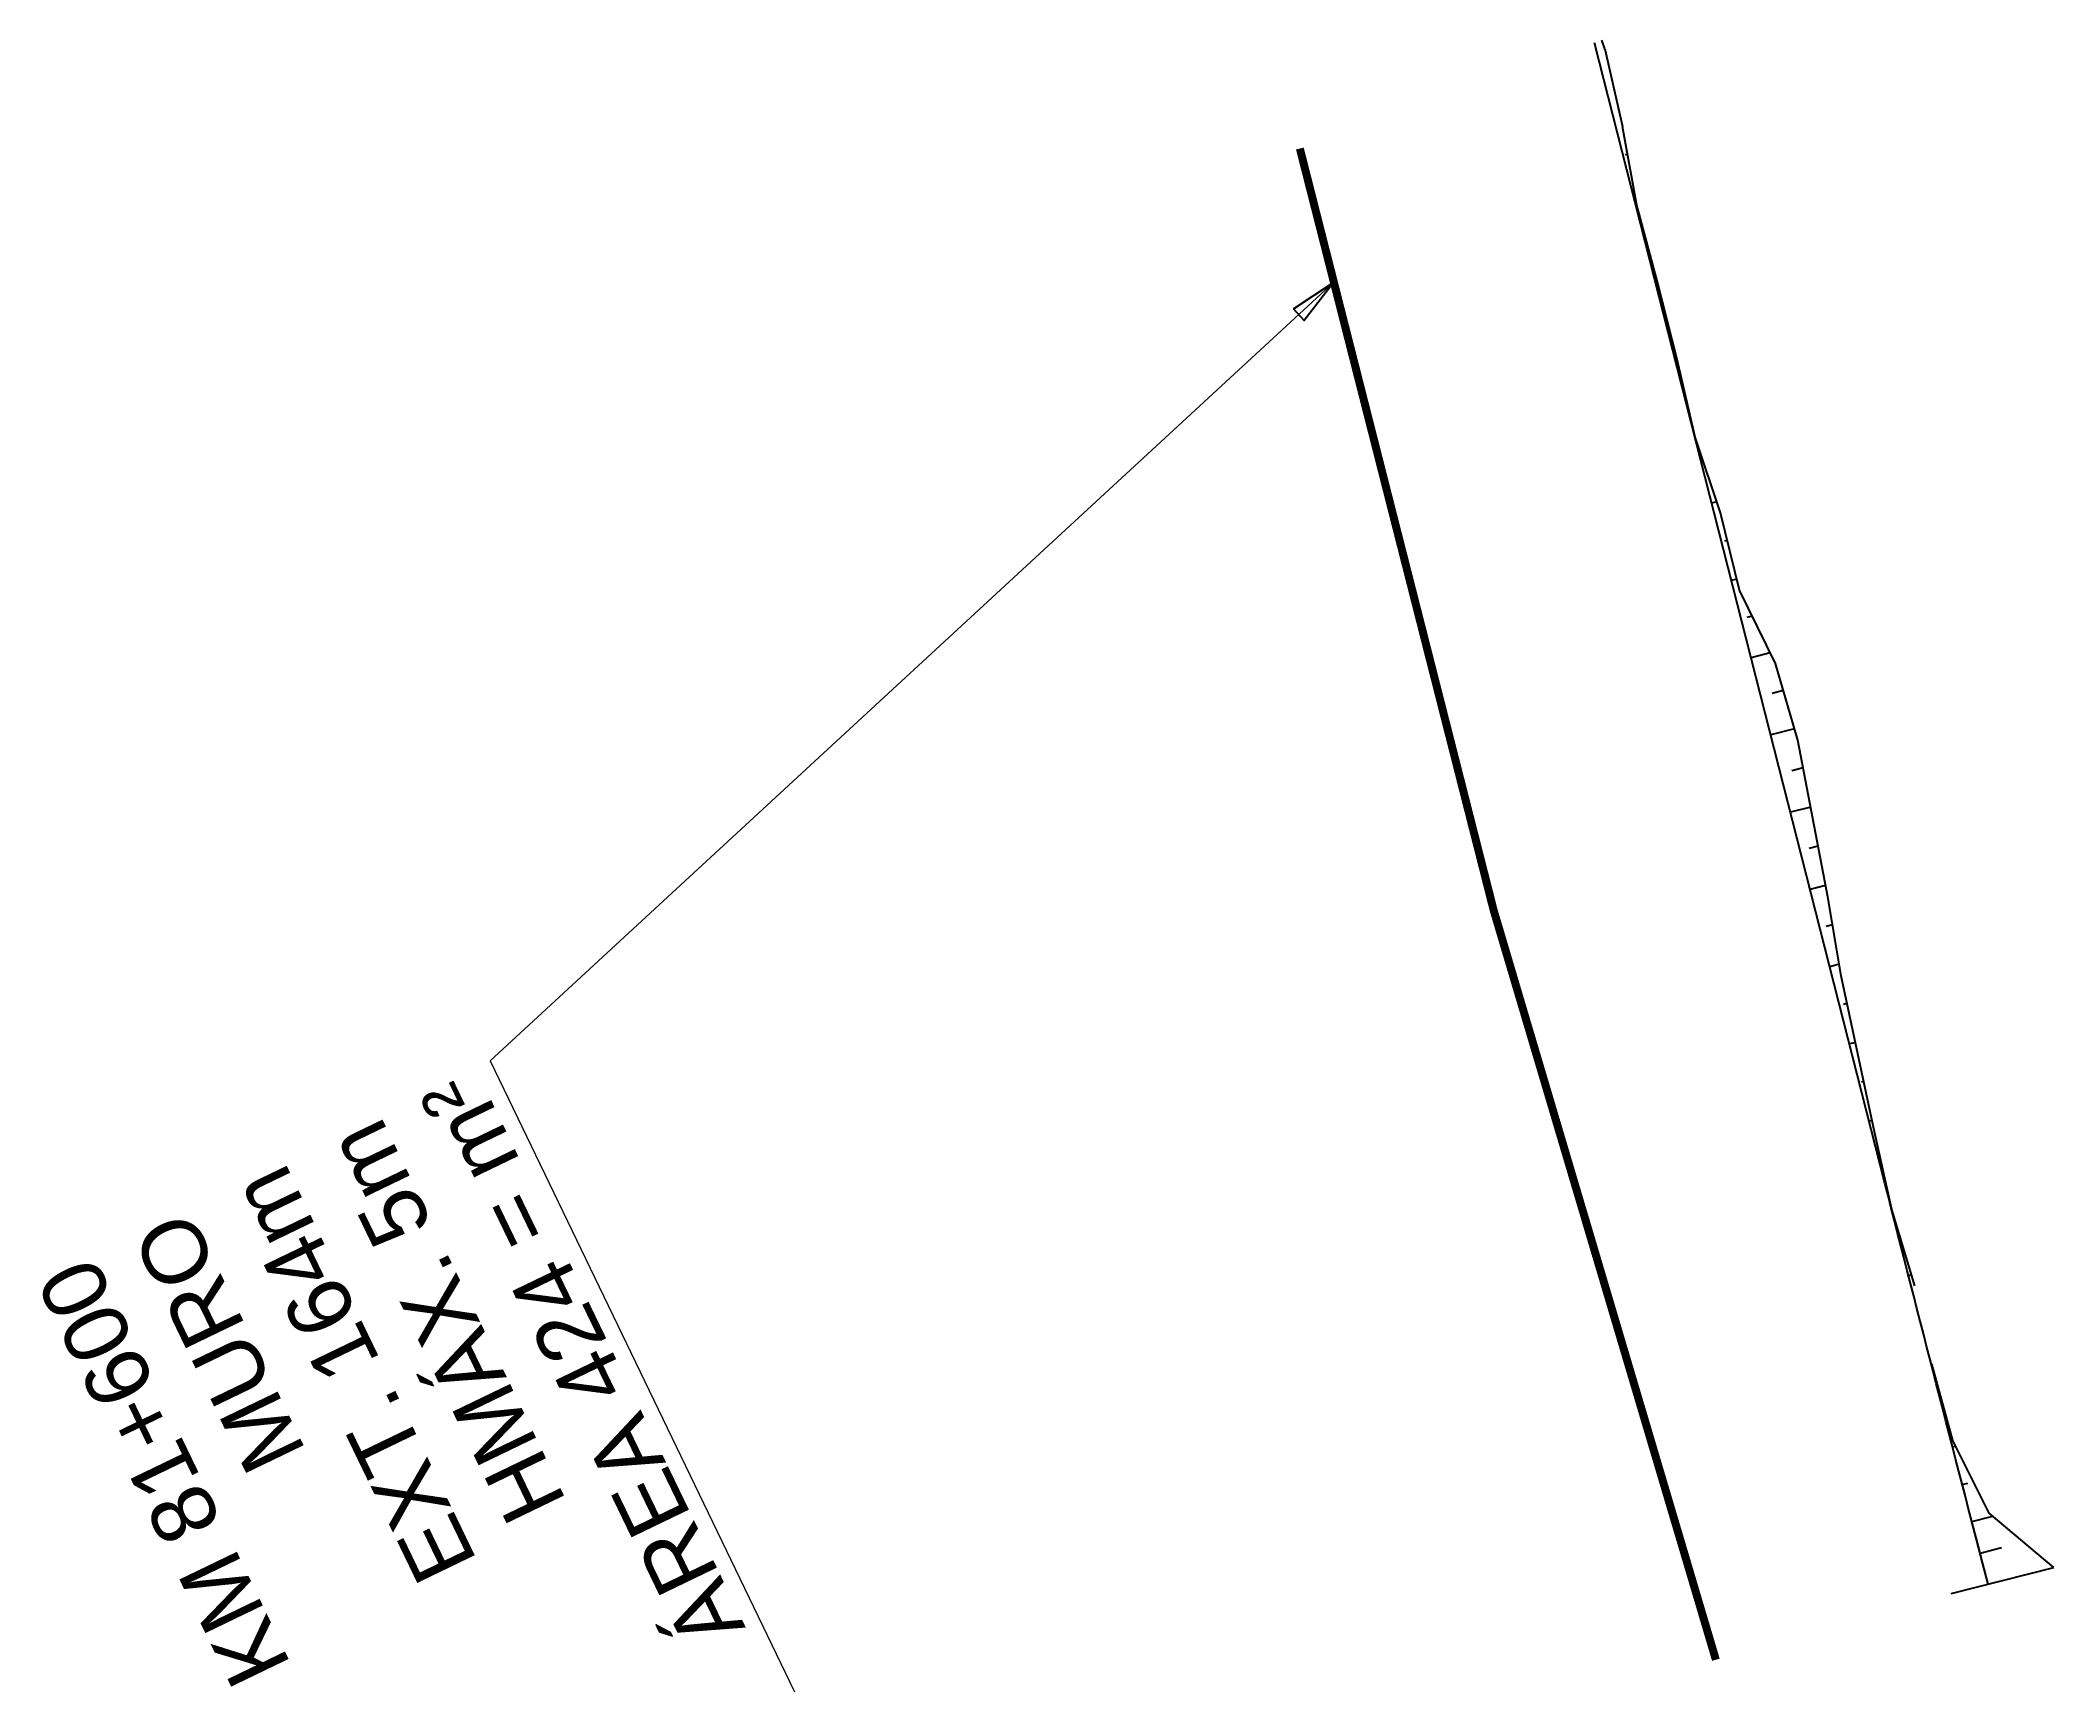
# Model space of a CAD drawing. Header units: metres. Extents: x 288738 to 324331, y 7399322 to 7465117.
# Drawn here: x 298791.3 to 298917.5, y 7450128.3 to 7450231.9 of the extents above; entities that cross this region are included whole.
import ezdxf

# ---------------------------------------------------------------- set-up
doc = ezdxf.new("R2010")
doc.units = ezdxf.units.M
doc.header["$LTSCALE"] = 10
for name, color, linetype in [('F-HZ-ATERRO-TALUDE', 110, 'Continuous'), ('F-HZ-MUROS', 210, 'Continuous'), ('F-HZ-PIANO-CORTE', 10, 'Continuous'), ('F-HZ-TALUDE', 2, 'Continuous')]:
    doc.layers.add(name, color=color, linetype=linetype)
doc.layers.add('U-HZ-TEXTO-MUROS', color=2, linetype='Continuous', lineweight=0)
doc.styles.add('ARIAL', font='arial.ttf')
doc.styles.add('DIM', font='arial.ttf', dxfattribs={"width": 0.8})
doc.dimstyles.new('U-1_2000', dxfattribs={"dimscale": 2, "dimtxt": 1.5, "dimasz": 0.75, "dimexe": 0.75, "dimexo": 0.75, "dimgap": 0.25, "dimtad": 1, "dimzin": 4, "dimtxsty": 'DIM', "dimblk": 'ARCHTICK', "dimcen": 0.7, "dimdle": 0.75, "dimclrd": 256, "dimclre": 256, "dimclrt": 256, "dimaunit": 1, "dimadec": 3, "dimazin": 2, "dimtfac": 1, "dimtofl": 0, "dimtmove": 0, "dimatfit": 3, "dimldrblk": 'CLOSEDBLANK', "dimfxl": 0, "dimtolj": 1, "dimtzin": 0, "dimlwd": -1, "dimlwe": -1, "dimarcsym": 0})

msp = doc.modelspace()

# ---------------------------------------------------------------- texts
at = {"layer": 'U-HZ-TEXTO-MUROS', "linetype": 'Continuous', "lineweight": -3, "insert": (298818.605, 7450167.463), "char_height": 4, "attachment_point": 9, "rotation": 115.76245, "style": 'ARIAL'}
msp.add_mtext('KM 81+600\\PMURO \\PEXT.^I164m\\PHMÁX. 5m\\PÁREA 424 = m²', dxfattribs=at)
msp.add_mtext('KM 81+600\\PMURO \\PEXT.^I164m\\PHMÁX. 5m\\PÁREA 424 = m²', dxfattribs=at)

# ---------------------------------------------------------------- blocks, each defined once
blk = doc.blocks.new('_ArchTick')
at = {"color": 0, "linetype": 'ByBlock', "const_width": 0.15}
blk.add_lwpolyline([(-0.5, -0.5), (0.5, 0.5)], dxfattribs=at)

# ---------------------------------------------------------------- linework, layer by layer
at = {"layer": 'F-HZ-ATERRO-TALUDE', "linetype": 'Continuous', "lineweight": -3}
for p, q in [((298909.949, 7450148.543), (298909.994, 7450148.555)), ((298909.949, 7450148.543), (298909.994, 7450148.555)), ((298910.573, 7450146.123), (298910.613, 7450146.133)), ((298910.573, 7450146.123), (298910.613, 7450146.133)), ((298911.195, 7450143.711), (298911.382, 7450143.759)), ((298911.195, 7450143.711), (298911.382, 7450143.759)), ((298911.808, 7450141.344), (298912.156, 7450141.435)), ((298911.808, 7450141.344), (298912.156, 7450141.435)), ((298912.409, 7450139.022), (298913.716, 7450139.361)), ((298912.409, 7450139.022), (298913.716, 7450139.361)), ((298912.921, 7450137.048), (298914.275, 7450137.4))]:
    msp.add_line(p, q, dxfattribs=at)
at = {"layer": 'F-HZ-MUROS', "linetype": 'Continuous', "lineweight": -3, "const_width": 0.5}
msp.add_lwpolyline([(298896.358, 7450130.356), (298882.429, 7450177.35), (298870.276, 7450225.131)], dxfattribs=at)
msp.add_lwpolyline([(298896.358, 7450130.356), (298882.429, 7450177.35), (298870.276, 7450225.131)], dxfattribs=at)
msp.add_lwpolyline([(298896.358, 7450130.356), (298882.429, 7450177.35), (298870.276, 7450225.131)], dxfattribs=at)
at = {"layer": 'F-HZ-MUROS'}
msp.add_lwpolyline([(298911.118, 7450134.507), (298917.541, 7450136.142)], dxfattribs=at)
at = {"layer": 'F-HZ-PIANO-CORTE'}
for p, q in [((298890.815, 7450224.765), (298890.678, 7450224.73)), ((298890.815, 7450224.765), (298890.678, 7450224.73)), ((298890.815, 7450224.765), (298890.678, 7450224.73)), ((298891.262, 7450222.299), (298891.158, 7450222.272)), ((298891.262, 7450222.299), (298891.158, 7450222.272)), ((298891.262, 7450222.299), (298891.158, 7450222.272)), ((298891.857, 7450219.871), (298891.816, 7450219.86)), ((298891.857, 7450219.871), (298891.816, 7450219.86)), ((298891.857, 7450219.871), (298891.816, 7450219.86)), ((298892.513, 7450217.458), (298892.392, 7450217.427)), ((298892.513, 7450217.458), (298892.392, 7450217.427)), ((298892.513, 7450217.458), (298892.392, 7450217.427)), ((298893.137, 7450215.037), (298893.073, 7450215.021)), ((298893.137, 7450215.037), (298893.073, 7450215.021)), ((298893.137, 7450215.037), (298893.073, 7450215.021)), ((298893.749, 7450212.613), (298893.626, 7450212.582)), ((298893.749, 7450212.613), (298893.626, 7450212.582)), ((298894.33, 7450210.181), (298894.286, 7450210.17)), ((298894.33, 7450210.181), (298894.286, 7450210.17)), ((298894.9, 7450207.747), (298894.86, 7450207.736)), ((298894.9, 7450207.747), (298894.86, 7450207.736)), ((298895.626, 7450205.352), (298895.551, 7450205.333)), ((298895.626, 7450205.352), (298895.551, 7450205.333)), ((298896.417, 7450202.973), (298896.093, 7450202.891)), ((298896.417, 7450202.973), (298896.093, 7450202.891)), ((298897.072, 7450200.56), (298896.891, 7450200.514)), ((298897.072, 7450200.56), (298896.891, 7450200.514)), ((298897.67, 7450198.133), (298897.327, 7450198.046)), ((298897.67, 7450198.133), (298897.327, 7450198.046)), ((298898.639, 7450195.8), (298898.292, 7450195.711)), ((298898.639, 7450195.8), (298898.292, 7450195.711)), ((298899.761, 7450193.506), (298898.561, 7450193.2)), ((298899.761, 7450193.506), (298898.561, 7450193.2)), ((298900.587, 7450191.136), (298899.883, 7450190.957)), ((298900.587, 7450191.136), (298899.883, 7450190.957)), ((298901.292, 7450188.736), (298899.795, 7450188.355)), ((298901.292, 7450188.736), (298899.795, 7450188.355)), ((298901.834, 7450186.294), (298901.123, 7450186.113)), ((298901.834, 7450186.294), (298901.123, 7450186.113)), ((298902.307, 7450183.835), (298901.029, 7450183.51)), ((298902.307, 7450183.835), (298901.029, 7450183.51)), ((298902.775, 7450181.374), (298902.211, 7450181.231)), ((298902.775, 7450181.374), (298902.211, 7450181.231)), ((298903.24, 7450178.913), (298902.263, 7450178.664)), ((298903.24, 7450178.913), (298902.263, 7450178.664)), ((298903.674, 7450176.444), (298903.277, 7450176.343)), ((298903.674, 7450176.444), (298903.277, 7450176.343)), ((298904.095, 7450173.971), (298903.497, 7450173.819)), ((298904.095, 7450173.971), (298903.497, 7450173.819)), ((298904.588, 7450171.517), (298904.351, 7450171.457)), ((298904.588, 7450171.517), (298904.351, 7450171.457)), ((298905.111, 7450169.07), (298904.731, 7450168.974)), ((298905.111, 7450169.07), (298904.731, 7450168.974)), ((298905.634, 7450166.624), (298905.491, 7450166.587)), ((298905.634, 7450166.624), (298905.491, 7450166.587)), ((298906.158, 7450164.177), (298905.965, 7450164.128)), ((298906.158, 7450164.177), (298905.965, 7450164.128)), ((298906.695, 7450161.734), (298906.639, 7450161.72)), ((298906.695, 7450161.734), (298906.639, 7450161.72)), ((298907.238, 7450159.293), (298907.199, 7450159.283)), ((298907.238, 7450159.293), (298907.199, 7450159.283)), ((298907.905, 7450156.883), (298907.861, 7450156.872)), ((298907.905, 7450156.883), (298907.861, 7450156.872)), ((298908.623, 7450154.486), (298908.437, 7450154.439)), ((298908.623, 7450154.486), (298908.437, 7450154.439))]:
    msp.add_line(p, q, dxfattribs=at)
at = {"layer": 'F-HZ-TALUDE', "linetype": 'Continuous', "lineweight": -3}
for points in [[(298889.406, 7450231.393), (298889.212, 7450231.923)], [(298889.406, 7450231.393), (298889.212, 7450231.923)], [(298889.406, 7450231.393), (298889.212, 7450231.923)], [(298908.828, 7450153.799), (298907.395, 7450158.584), (298906.31, 7450163.463), (298905.263, 7450168.356), (298904.218, 7450173.25), (298903.375, 7450178.195), (298902.446, 7450183.118), (298901.498, 7450188.036), (298900.088, 7450192.836), (298897.845, 7450197.425), (298896.648, 7450202.28), (298895.066, 7450207.036), (298893.927, 7450211.906), (298892.704, 7450216.754), (298891.393, 7450221.58), (298890.498, 7450226.511)], [(298908.828, 7450153.799), (298907.395, 7450158.584), (298906.31, 7450163.463), (298905.263, 7450168.356), (298904.218, 7450173.25), (298903.375, 7450178.195), (298902.446, 7450183.118), (298901.498, 7450188.036), (298900.088, 7450192.836), (298897.845, 7450197.425), (298896.648, 7450202.28), (298895.066, 7450207.036), (298893.927, 7450211.906), (298892.704, 7450216.754), (298891.393, 7450221.58), (298890.498, 7450226.511)], [(298908.828, 7450153.799), (298907.395, 7450158.584), (298906.31, 7450163.463), (298905.263, 7450168.356), (298904.218, 7450173.25), (298903.375, 7450178.195), (298902.446, 7450183.118), (298901.498, 7450188.036), (298900.088, 7450192.836), (298897.845, 7450197.425), (298896.648, 7450202.28), (298895.066, 7450207.036), (298893.927, 7450211.906), (298892.704, 7450216.754), (298891.393, 7450221.58), (298890.498, 7450226.511)], [(298917.541, 7450136.142), (298913.498, 7450139.544), (298911.208, 7450144.106), (298909.895, 7450148.921)], [(298917.541, 7450136.142), (298913.498, 7450139.544), (298911.208, 7450144.106), (298909.895, 7450148.921)], [(298913.429, 7450135.095), (298912.35, 7450139.246)], [(298913.429, 7450135.095), (298912.35, 7450139.246)]]:
    msp.add_lwpolyline(points, dxfattribs=at)
msp.add_lwpolyline([(298913.429, 7450135.095, -0.0013012), (298906.953, 7450160.249), (298888.743, 7450231.755)], format="xyb", dxfattribs=at)
msp.add_lwpolyline([(298913.429, 7450135.095, -0.0013012), (298906.953, 7450160.249), (298888.743, 7450231.755)], format="xyb", dxfattribs=at)
msp.add_lwpolyline([(298913.429, 7450135.095, -0.0013012), (298906.953, 7450160.249), (298888.743, 7450231.755)], format="xyb", dxfattribs=at)
msp.add_lwpolyline([(298913.429, 7450135.095, -0.0013012), (298906.953, 7450160.249), (298888.743, 7450231.755)], format="xyb", dxfattribs=at)
msp.add_lwpolyline([(298913.429, 7450135.095, -0.0013012), (298906.953, 7450160.249), (298888.743, 7450231.755)], format="xyb", dxfattribs=at)
msp.add_lwpolyline([(298913.429, 7450135.095, -0.0013012), (298906.953, 7450160.249), (298888.743, 7450231.755)], format="xyb", dxfattribs=at)
at = {"layer": 'F-HZ-TALUDE'}
msp.add_lwpolyline([(298889.406, 7450231.393), (298890.498, 7450226.511)], dxfattribs=at)
msp.add_lwpolyline([(298889.406, 7450231.393), (298890.498, 7450226.511)], dxfattribs=at)
msp.add_lwpolyline([(298889.406, 7450231.393), (298890.498, 7450226.511)], dxfattribs=at)

msp.set_redraw_order([(e.dxf.handle, doc.entitydb.next_handle()) for e in msp.query("TEXT MTEXT ATTDEF DIMENSION ARC_DIMENSION")])  # texts and dimensions are drawn at this point

# ---------------------------------------------------------------- leaders
at = {"layer": 'U-HZ-TEXTO-MUROS', "linetype": 'Continuous', "lineweight": -3}
msp.add_leader([(298872.408, 7450216.745), (298819.509, 7450167.919), (298838.597, 7450128.349)], dimstyle='U-1_2000', override={"dimscale": 1, "dimasz": 3}, dxfattribs=at)
msp.add_leader([(298872.408, 7450216.745), (298819.509, 7450167.919), (298838.597, 7450128.349)], dimstyle='U-1_2000', override={"dimscale": 1, "dimasz": 3}, dxfattribs=at)
msp.add_leader([(298872.408, 7450216.745), (298819.509, 7450167.919), (298838.597, 7450128.349)], dimstyle='U-1_2000', override={"dimscale": 1, "dimasz": 3}, dxfattribs=at)

doc.saveas('drawing.dxf')
